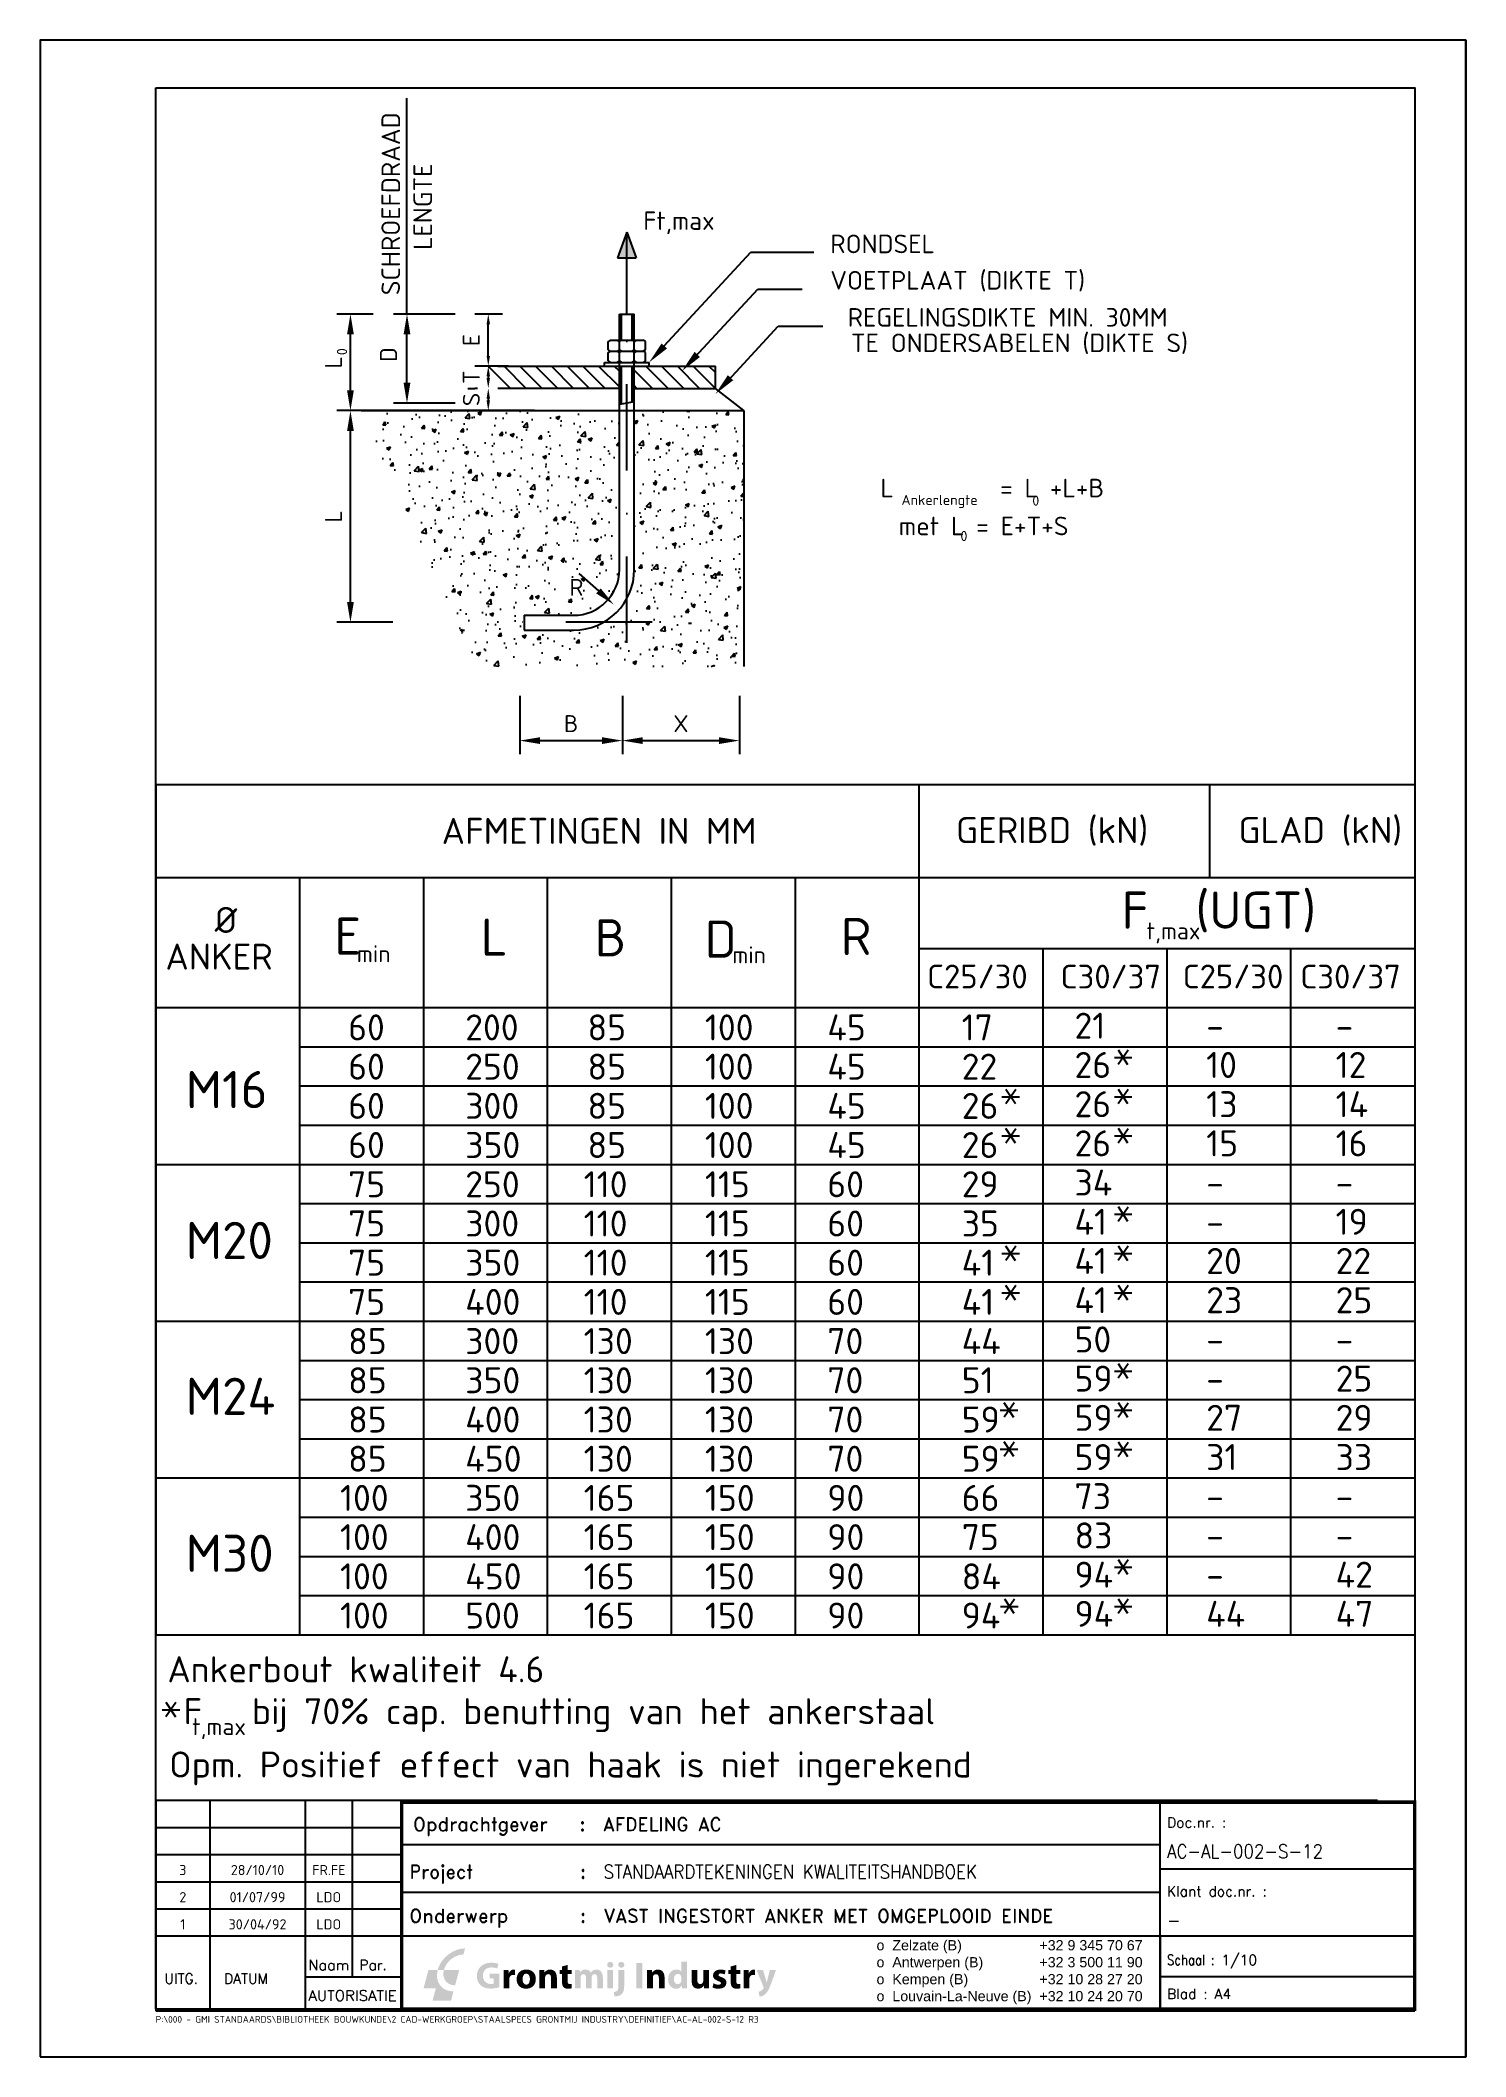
# Model space of a CAD drawing. Header units: millimetres. Extents: x 0 to 2100, y 0 to 2971.
import ezdxf
from ezdxf.enums import TextEntityAlignment as Align

# ---------------------------------------------------------------- set-up
doc = ezdxf.new("R2010")
doc.units = ezdxf.units.MM
doc.header["$LTSCALE"] = 10
doc.header["$PDMODE"] = 3
doc.linetypes.add('DASHDOT', pattern=[25.4, 12.7, -6.35, 0, -6.35])
doc.layers.get('0').update_dxf_attribs({"linetype": 'CONTINUOUS'})
doc.layers.get('DEFPOINTS').update_dxf_attribs({"linetype": 'CONTINUOUS'})
for name, color, linetype in [('25', 7, 'CONTINUOUS'), ('35', 2, 'CONTINUOUS'), ('50', 6, 'CONTINUOUS'), ('AC-0000-ALGEMEEN-co-25', 7, 'CONTINUOUS'), ('AC-0100-SYMBOOL-co-25', 7, 'CONTINUOUS'), ('ARC', 3, 'CONTINUOUS'), ('AS', 3, 'DASHDOT'), ('LAYER_1', 160, 'CONTINUOUS'), ('MAAT', 7, 'CONTINUOUS'), ('TITEL', 7, 'CONTINUOUS')]:
    doc.layers.add(name, color=color, linetype=linetype)
doc.layers.add('AC-0000-HULPLIJN-co-grijs', color=9, linetype='CONTINUOUS', plot=False)
doc.styles.add('ROMAND', font='romand')
doc.styles.get("Standard").update_dxf_attribs({"font": 'isocpeur.ttf'})
doc.dimstyles.get("Standard").update_dxf_attribs({"dimtxt": 0.18, "dimasz": 0.18, "dimexe": 0.18, "dimexo": 0.0625, "dimgap": 0.09, "dimtad": 0, "dimtih": 1, "dimtoh": 1, "dimdec": 4, "dimzin": 0, "dimdsep": 46, "dimtxsty": 'Standard', "dimcen": 0.09, "dimadec": 0, "dimazin": 0, "dimtfac": 1, "dimtdec": 4, "dimtofl": 0, "dimtmove": 0, "dimatfit": 3, "dimfxl": 1, "dimtolj": 1, "dimtzin": 0, "dimarcsym": 0})

msp = doc.modelspace()

# ---------------------------------------------------------------- texts
at = {"layer": '35'}
for s, height, p in [('AFMETINGEN IN MM', 38.304, (591.3, 1786.8)), ('GERIBD (kN)', 38.304, (1349.1, 1788)), ('GLAD (kN)', 38.3, (1765.2, 1788.1)), ('%%C', 38.3, (256.9, 1655.6)), ('ANKER', 38.3, (184.3, 1601.6)), ('60', 38.3, (453.5, 1497.3)), ('200', 38.3, (626, 1497.3)), ('85', 38.3, (806.2, 1497.3)), ('100', 38.3, (979.1, 1497.3)), ('45', 38.3, (1159.5, 1497.3)), ('17', 38.3, (1357.5, 1497.3)), ('21', 38.3, (1523.7, 1499.8)), ('-', 38.3, (1717.7, 1499.8)), ('-', 38.3, (1908.4, 1499.8)), ('60', 38.3, (453.5, 1439.5)), ('250', 38.3, (626, 1439.5)), ('85', 38.3, (806.2, 1439.5)), ('100', 38.3, (979.1, 1439.5)), ('45', 38.3, (1159.5, 1439.5)), ('22', 38.3, (1357.5, 1439.5)), ('26', 38.3, (1523.7, 1442)), ('10', 38.3, (1717.7, 1442)), ('12', 38.3, (1908.4, 1442)), ('60', 38.3, (453.5, 1381.7)), ('300', 38.3, (626, 1381.7)), ('85', 38.3, (806.2, 1381.7)), ('100', 38.3, (979.1, 1381.7)), ('45', 38.3, (1159.5, 1381.7)), ('26', 38.3, (1357.5, 1381.7)), ('26', 38.3, (1523.7, 1384.2)), ('13', 38.3, (1717.7, 1384.2)), ('14', 38.3, (1908.4, 1384.2)), ('60', 38.3, (453.5, 1324)), ('350', 38.3, (626, 1324)), ('85', 38.3, (806.2, 1324)), ('100', 38.3, (979.1, 1324)), ('45', 38.3, (1159.5, 1324)), ('26', 38.3, (1357.5, 1324)), ('26', 38.3, (1523.7, 1326.5)), ('15', 38.3, (1717.7, 1326.5)), ('16', 38.3, (1908.4, 1326.5)), ('75', 38.3, (453.5, 1266.2)), ('250', 38.3, (626, 1266.2)), ('110', 38.3, (800.5, 1266.2)), ('115', 38.3, (979.1, 1266.2)), ('60', 38.3, (1159.5, 1266.2)), ('29', 38.3, (1357.5, 1266.2)), ('34', 38.3, (1523.7, 1268.7)), ('-', 38.3, (1717.7, 1268.7)), ('-', 38.3, (1908.4, 1268.7)), ('41', 38.3, (1523.7, 1210.9)), ('19', 38.3, (1908.4, 1210.9)), ('75', 38.3, (453.5, 1208.4)), ('300', 38.3, (626, 1208.4)), ('110', 38.3, (800.5, 1208.4)), ('115', 38.3, (979.1, 1208.4)), ('60', 38.3, (1159.5, 1208.4)), ('35', 38.3, (1357.5, 1208.4)), ('-', 38.3, (1717.7, 1210.9)), ('75', 38.3, (453.5, 1150.7)), ('350', 38.3, (626, 1150.7)), ('110', 38.3, (800.5, 1150.7)), ('115', 38.3, (979.1, 1150.7)), ('60', 38.3, (1159.5, 1150.7)), ('41', 38.3, (1357.5, 1150.7)), ('41', 38.3, (1523.7, 1153.2)), ('20', 38.3, (1717.7, 1153.2)), ('22', 38.3, (1908.4, 1153.2)), ('75', 38.3, (453.5, 1092.9)), ('400', 38.3, (626, 1092.9)), ('110', 38.3, (800.5, 1092.9)), ('115', 38.3, (979.1, 1092.9)), ('60', 38.3, (1159.5, 1092.9)), ('41', 38.3, (1357.5, 1092.9)), ('41', 38.3, (1523.7, 1095.4)), ('23', 38.3, (1717.7, 1095.4)), ('25', 38.3, (1908.4, 1095.4)), ('85', 38.3, (453.5, 1035.1)), ('300', 38.3, (626, 1035.1)), ('130', 38.3, (800.5, 1035.1)), ('130', 38.3, (979.1, 1035.1)), ('70', 38.3, (1159.5, 1035.1)), ('44', 38.3, (1357.5, 1035.1)), ('50', 38.3, (1523.7, 1037.6)), ('-', 38.3, (1717.7, 1037.6)), ('-', 38.3, (1908.4, 1037.6)), ('85', 38.3, (453.5, 977.4)), ('350', 38.3, (626, 977.4)), ('130', 38.3, (800.5, 977.4)), ('130', 38.3, (979.1, 977.4)), ('70', 38.3, (1159.5, 977.4)), ('51', 38.3, (1357.5, 977.4)), ('59', 38.3, (1523.7, 979.9)), ('25', 38.3, (1908.4, 979.9)), ('-', 38.3, (1717.7, 979.9)), ('85', 38.3, (453.5, 919.6)), ('400', 38.3, (626, 919.6)), ('130', 38.3, (800.5, 919.6)), ('130', 38.3, (979.1, 919.6)), ('70', 38.3, (1159.5, 919.6)), ('59', 38.3, (1357.5, 919.6)), ('59', 38.3, (1523.7, 922.1)), ('27', 38.3, (1717.7, 922.1)), ('29', 38.3, (1908.4, 922.1)), ('85', 38.3, (453.5, 861.8)), ('450', 38.3, (626, 861.8)), ('130', 38.3, (800.5, 861.8)), ('130', 38.3, (979.1, 861.8)), ('70', 38.3, (1159.5, 861.8)), ('59', 38.3, (1357.5, 861.8)), ('59', 38.3, (1523.7, 864.3)), ('31', 38.3, (1717.7, 864.3)), ('33', 38.3, (1908.4, 864.3)), ('100', 38.3, (441.5, 804.1)), ('350', 38.3, (626, 804.1)), ('165', 38.3, (800.5, 804.1)), ('150', 38.3, (979.1, 804.1)), ('90', 38.3, (1159.5, 804.1)), ('66', 38.3, (1357.5, 804.1)), ('73', 38.3, (1523.7, 806.6)), ('-', 38.3, (1717.7, 806.6)), ('-', 38.3, (1908.4, 806.6)), ('100', 38.3, (441.5, 746.3)), ('400', 38.3, (626, 746.3)), ('165', 38.3, (800.5, 746.3)), ('150', 38.3, (979.1, 746.3)), ('90', 38.3, (1159.5, 746.3)), ('75', 38.3, (1357.5, 746.3)), ('83', 38.3, (1523.7, 748.8)), ('-', 38.3, (1717.7, 748.8)), ('-', 38.3, (1908.4, 748.8)), ('100', 38.3, (441.5, 688.5)), ('450', 38.3, (626, 688.5)), ('165', 38.3, (800.5, 688.5)), ('150', 38.3, (979.1, 688.5)), ('90', 38.3, (1159.5, 688.5)), ('84', 38.3, (1357.5, 688.5)), ('94', 38.3, (1523.7, 691)), ('42', 38.3, (1908.4, 691)), ('-', 38.3, (1717.7, 691)), ('100', 38.3, (441.5, 630.8)), ('500', 38.3, (626, 630.8)), ('165', 38.3, (800.5, 630.8)), ('150', 38.3, (979.1, 630.8)), ('90', 38.3, (1159.5, 630.8)), ('94', 38.3, (1357.5, 630.8)), ('94', 38.3, (1523.7, 633.3)), ('44', 38.3, (1717.7, 633.3)), ('47', 38.3, (1908.4, 633.3)), ('Ankerbout kwaliteit 4.6', 38.304, (187.2, 551.6)), (' F   bij 70%%% cap. benutting van het ankerstaal', 38.304, (186.7, 489.8)), ('Opm. Positief effect van haak is niet ingerekend', 38.304, (190, 411.3))]:
    msp.add_text(s, height=height, dxfattribs=at).set_placement(p)
at = {"layer": '35', "insert": (223.5, 498.8), "char_height": 25, "width": 71.384, "attachment_point": 1}
msp.add_mtext('t,max', dxfattribs=at)
at = {"layer": '50'}
for s, height, p in [('Ft,max', 27, (888.3, 2691.5)), ('F  (UGT)', 54.72, (1593.1, 1661.8)), ('E', 54.7, (433.3, 1623.5)), ('L', 54.7, (649, 1622.2)), ('B', 54.7, (816.8, 1621.2)), ('D', 54.7, (979, 1619.2)), ('R', 54.7, (1179.4, 1623.2)), ('C25/30', 35, (1306.4, 1574)), ('C30/37', 35, (1503.1, 1573.8)), ('C25/30', 35, (1683, 1574)), ('C30/37', 35, (1856.3, 1573.8)), ('M16', 54.72, (214.4, 1397.5)), ('M20', 54.72, (214.4, 1175.3)), ('M24', 54.72, (214.4, 945.6)), ('M30', 54.72, (214.4, 714.3))]:
    msp.add_text(s, height=height, dxfattribs=at).set_placement(p)
at = {"layer": '50', "char_height": 25, "width": 71.384, "attachment_point": 1}
for s, insert in [('t,max', (1629.8, 1671.2)), ('min', (466.4, 1637.4)), ('min', (1019.5, 1635.8))]:
    msp.add_mtext(s, dxfattribs=dict(at, insert=insert))
at = {"layer": 'MAAT', "color": 0, "linetype": 'ByBlock'}
for s, p in [('SCHROEFDRAAD', (516.3, 2729.9)), ('LENGTE', (563.4, 2725.6))]:
    msp.add_text(s, height=27.36, rotation=89.9886, dxfattribs=at).set_placement(p, align=Align.MIDDLE_CENTER)
for s, p in [('RONDSEL', (1240.9, 2670.8)), ('VOETPLAAT (DIKTE T)', (1351.6, 2617.2)), ('REGELINGSDIKTE MIN. 30MM', (1425.2, 2562.6)), ('TE ONDERSABELEN (DIKTE S)', (1442.6, 2525)), ('L         = L +L+B', (1402.6, 2311.1)), ('met L = E+T+S', (1389.8, 2255.2))]:
    msp.add_text(s, height=27.36, dxfattribs=at).set_placement(p, align=Align.MIDDLE_CENTER)
at = {"layer": 'MAAT', "insert": (436.9, 2506.9), "char_height": 15, "width": 20.211, "attachment_point": 1, "rotation": 90}
msp.add_mtext('0', dxfattribs=at)
at = {"layer": 'MAAT', "attachment_point": 1}
for s, insert, char_height, width in [('Ankerlengte', (1268.8, 2301.1), 15, 20.211), ('0', (1461.5, 2300.1), 15, 20.211), ('0', (1355.6, 2247.9), 15, 20.211), ('R', (779.5, 2177.3), 25, 31.231)]:
    msp.add_mtext(s, dxfattribs=dict(at, insert=insert, char_height=char_height, width=width))

# ---------------------------------------------------------------- blocks, each defined once
blk = doc.blocks.new('*D9')
at = {"layer": 'DEFPOINTS', "color": 0}
for p in [(660, 2567.5), (710.8, 2567.5), (710.8, 2490.9)]:
    blk.add_point(p, dxfattribs=at)
at = {"layer": 'MAAT', "color": 0, "lineweight": -2}
for p, q in [((680.8, 2567.5), (640, 2567.5)), ((660, 2505.9), (660, 2552.5)), ((680.8, 2490.9), (640, 2490.9))]:
    blk.add_line(p, q, dxfattribs=at)
at = {"layer": 'MAAT', "color": 0}
for points in [[(657.5, 2552.5), (662.5, 2552.5), (660, 2567.5)], [(657.5, 2505.9), (662.5, 2505.9), (660, 2490.9)]]:
    blk.add_solid(points, dxfattribs=at)
at = {"layer": 'MAAT', "color": 0, "insert": (635, 2529.2), "char_height": 25, "attachment_point": 5, "rotation": 90}
blk.add_mtext('\\A1;E', dxfattribs=at)
blk = doc.blocks.new('*D10')
at = {"layer": 'DEFPOINTS', "color": 0}
for p in [(540.2, 2567.5), (641.2, 2567.5), (641.2, 2436.2)]:
    blk.add_point(p, dxfattribs=at)
at = {"layer": 'MAAT', "color": 0, "lineweight": -2}
for p, q in [((611.2, 2567.5), (520.2, 2567.5)), ((540.2, 2466.2), (540.2, 2537.5)), ((611.2, 2436.2), (520.2, 2436.2))]:
    blk.add_line(p, q, dxfattribs=at)
at = {"layer": 'MAAT', "color": 0}
for points in [[(535.2, 2537.5), (545.2, 2537.5), (540.2, 2567.5)], [(535.2, 2466.2), (545.2, 2466.2), (540.2, 2436.2)]]:
    blk.add_solid(points, dxfattribs=at)
at = {"layer": 'MAAT', "color": 0, "insert": (512.9, 2507.7), "char_height": 25, "attachment_point": 5, "rotation": 90}
blk.add_mtext('\\A1;D', dxfattribs=at)
blk = doc.blocks.new('*D11')
at = {"layer": 'DEFPOINTS', "color": 0}
for p in [(706.4, 2034.9), (857.6, 2034.9), (857.6, 1939)]:
    blk.add_point(p, dxfattribs=at)
at = {"layer": 'MAAT', "color": 0, "lineweight": -2}
for p, q in [((706.4, 2004.9), (706.4, 1919)), ((857.6, 2004.9), (857.6, 1919)), ((736.4, 1939), (827.6, 1939))]:
    blk.add_line(p, q, dxfattribs=at)
at = {"layer": 'MAAT', "color": 0}
for points in [[(736.4, 1944), (736.4, 1934), (706.4, 1939)], [(827.6, 1944), (827.6, 1934), (857.6, 1939)]]:
    blk.add_solid(points, dxfattribs=at)
at = {"layer": 'MAAT', "color": 0, "insert": (782, 1964), "char_height": 25, "attachment_point": 5}
blk.add_mtext('\\A1;B', dxfattribs=at)
blk = doc.blocks.new('*D12')
at = {"layer": 'DEFPOINTS', "color": 0}
for p in [(857.6, 2034.9), (1030, 2034.9), (1030, 1939)]:
    blk.add_point(p, dxfattribs=at)
at = {"layer": 'MAAT', "color": 0, "lineweight": -2}
for p, q in [((857.6, 2004.9), (857.6, 1919)), ((1030, 2004.9), (1030, 1919)), ((887.6, 1939), (1000, 1939))]:
    blk.add_line(p, q, dxfattribs=at)
at = {"layer": 'MAAT', "color": 0}
for points in [[(887.6, 1944), (887.6, 1934), (857.6, 1939)], [(1000, 1944), (1000, 1934), (1030, 1939)]]:
    blk.add_solid(points, dxfattribs=at)
at = {"layer": 'MAAT', "color": 0, "insert": (943.8, 1964), "char_height": 25, "attachment_point": 5}
blk.add_mtext('\\A1;X', dxfattribs=at)
blk = doc.blocks.new('*D13')
at = {"layer": 'DEFPOINTS', "color": 0}
for p in [(456.9, 2425.2), (757.9, 2425.2), (549.6, 2113.3)]:
    blk.add_point(p, dxfattribs=at)
at = {"layer": 'MAAT', "color": 0, "lineweight": -2}
for p, q in [((727.9, 2425.2), (436.9, 2425.2)), ((456.9, 2143.3), (456.9, 2395.2)), ((519.6, 2113.3), (436.9, 2113.3))]:
    blk.add_line(p, q, dxfattribs=at)
at = {"layer": 'MAAT', "color": 0}
for points in [[(451.9, 2395.2), (461.9, 2395.2), (456.9, 2425.2)], [(451.9, 2143.3), (461.9, 2143.3), (456.9, 2113.3)]]:
    blk.add_solid(points, dxfattribs=at)
at = {"layer": 'MAAT', "color": 0, "insert": (431.9, 2269.2), "char_height": 25, "attachment_point": 5, "rotation": 90}
blk.add_mtext('\\A1;L', dxfattribs=at)
blk = doc.blocks.new('*D14')
at = {"layer": 'DEFPOINTS', "color": 0}
for p in [(456.9, 2567.5), (520.2, 2567.5), (757.9, 2425.2)]:
    blk.add_point(p, dxfattribs=at)
at = {"layer": 'MAAT', "color": 0, "lineweight": -2}
for p, q in [((490.2, 2567.5), (436.9, 2567.5)), ((456.9, 2455.2), (456.9, 2537.5)), ((727.9, 2425.2), (436.9, 2425.2))]:
    blk.add_line(p, q, dxfattribs=at)
at = {"layer": 'MAAT', "color": 0}
for points in [[(451.9, 2537.5), (461.9, 2537.5), (456.9, 2567.5)], [(451.9, 2455.2), (461.9, 2455.2), (456.9, 2425.2)]]:
    blk.add_solid(points, dxfattribs=at)
at = {"layer": 'MAAT', "color": 0, "insert": (431.9, 2496.3), "char_height": 25, "attachment_point": 5, "rotation": 90}
blk.add_mtext('\\A1;L', dxfattribs=at)
blk = doc.blocks.new('*D17')
at = {"layer": 'DEFPOINTS', "color": 0}
for p in [(794.3, 2184.5), (844.8, 2139.5)]:
    blk.add_point(p, dxfattribs=at)
at = {"layer": 'MAAT', "color": 0, "lineweight": -2}
blk.add_line((793.3, 2185.3), (822.3, 2159.5), dxfattribs=at)
at = {"layer": 'MAAT', "color": 0}
blk.add_solid([(825.7, 2163.2), (819, 2155.8), (844.8, 2139.5)], dxfattribs=at)
blk = doc.blocks.new('*D19')
at = {"layer": 'DEFPOINTS', "color": 0}
for p in [(660, 2490.9), (660, 2458), (674.3, 2458)]:
    blk.add_point(p, dxfattribs=at)
at = {"layer": 'MAAT', "color": 0, "lineweight": -2}
for p, q in [((660, 2475.9), (660, 2473)), ((690, 2490.9), (680, 2490.9)), ((644.3, 2458), (640, 2458))]:
    blk.add_line(p, q, dxfattribs=at)
at = {"layer": 'MAAT', "color": 0}
for points in [[(657.5, 2475.9), (662.5, 2475.9), (660, 2490.9)], [(657.5, 2473), (662.5, 2473), (660, 2458)]]:
    blk.add_solid(points, dxfattribs=at)
at = {"layer": 'MAAT', "color": 0, "insert": (635, 2474.4), "char_height": 25, "attachment_point": 5, "rotation": 90}
blk.add_mtext('\\A1;T', dxfattribs=at)
blk = doc.blocks.new('*D20')
at = {"layer": 'DEFPOINTS', "color": 0}
for p in [(660, 2458), (660, 2425.2), (660, 2425.2)]:
    blk.add_point(p, dxfattribs=at)
at = {"layer": 'MAAT', "color": 0, "lineweight": -2}
for p, q in [((630, 2458), (640, 2458)), ((660, 2443), (660, 2440.2)), ((630, 2425.2), (640, 2425.2))]:
    blk.add_line(p, q, dxfattribs=at)
at = {"layer": 'MAAT', "color": 0}
for points in [[(657.5, 2443), (662.5, 2443), (660, 2458)], [(657.5, 2440.2), (662.5, 2440.2), (660, 2425.2)]]:
    blk.add_solid(points, dxfattribs=at)
at = {"layer": 'MAAT', "color": 0, "insert": (635, 2441.6), "char_height": 25, "attachment_point": 5, "rotation": 90}
blk.add_mtext('\\A1;S', dxfattribs=at)
blk = doc.blocks.new('A4')
blk.add_line((210.00118, 297.07484), (210.00118, 0))
at = {"color": 7}
blk.add_lwpolyline([(0, 0), (210.00118, 0), (210.00118, 297.07484), (0, 297.07484)], close=True, dxfattribs=at)
at = {"color": 4}
blk.add_lwpolyline([(17, 290.07484), (202.50118, 290.07484), (202.50118, 7), (17, 7)], close=True, dxfattribs=at)
at = {"layer": 'AC-0000-HULPLIJN-co-grijs', "color": 1, "insert": (17, 6), "char_height": 1, "attachment_point": 1}
blk.add_mtext('P:\\\\000 - GMI STANDAARDS\\\\BIBLIOTHEEK BOUWKUNDE\\\\2 CAD-WERKGROEP\\\\STAALSPECS GRONTMIJ INDUSTRY\\\\DEFINITIEF\\\\AC-AL-002-S-12 R3 ', dxfattribs=at)
blk = doc.blocks.new('BLOK1')
at = {"layer": 'LAYER_1', "lineweight": 0}
h = blk.add_hatch(color=12, dxfattribs=at)
h.dxf.hatch_style = 2
edge = h.paths.add_edge_path()
edge.add_spline(control_points=[(6.7, 14.88), (8.24, 20.6), (14.12, 25.23), (19.84, 25.23), (19.84, 25.23), (19.06, 22.28), (19.06, 22.28), (14.97, 22.28), (10.77, 18.97), (9.67, 14.88), (9.67, 14.88), (6.72, 14.88), (6.72, 14.88), (6.72, 14.88), (6.7, 14.88), (6.7, 14.88)], knot_values=[0, 0, 0, 0, 1, 1, 1, 2, 2, 2, 3, 3, 3, 4, 4, 4, 5, 5, 5, 5], degree=3, periodic=0)
h = blk.add_hatch(color=156, dxfattribs=at)
h.dxf.hatch_style = 2
edge = h.paths.add_edge_path()
edge.add_spline(control_points=[(17.07, 14.9), (17.07, 14.9), (15.1, 7.49), (15.1, 7.49), (11.01, 7.49), (8.58, 10.81), (9.69, 14.88), (9.69, 14.88), (17.07, 14.9), (17.07, 14.9)], knot_values=[0, 0, 0, 0, 1, 1, 1, 2, 2, 2, 3, 3, 3, 3], degree=3, periodic=0)
edge = h.paths.add_edge_path()
edge.add_spline(control_points=[(6.72, 14.9), (5.18, 9.18), (8.57, 4.55), (14.28, 4.55), (14.28, 4.55), (13.11, 0.09), (13.11, 0.09), (13.11, 0.09), (4.22, 0.09), (4.22, 0.09), (4.22, 0.09), (5.81, 6.01), (5.81, 6.01), (5.81, 6.01), (-0.1, 6.01), (-0.1, 6.01), (-0.1, 6.01), (2.27, 14.9), (2.27, 14.9), (2.27, 14.9), (6.7, 14.9), (6.7, 14.9), (6.7, 14.9), (6.72, 14.9), (6.72, 14.9)], knot_values=[0, 0, 0, 0, 1, 1, 1, 2, 2, 2, 3, 3, 3, 4, 4, 4, 5, 5, 5, 6, 6, 6, 7, 7, 7, 8, 8, 8, 8], degree=3, periodic=0)
h = blk.add_hatch(color=156, dxfattribs=at)
h.dxf.hatch_style = 2
edge = h.paths.add_edge_path()
edge.add_spline(control_points=[(36.31, 6.59), (35.45, 6.3), (33.84, 5.9), (32.23, 5.9), (30.01, 5.9), (28.4, 6.46), (27.28, 7.55), (26.15, 8.6), (25.54, 10.19), (25.56, 11.98), (25.57, 16.04), (28.52, 18.35), (32.52, 18.35), (34.1, 18.35), (35.31, 18.04), (35.91, 17.75), (35.91, 17.75), (35.33, 15.55), (35.33, 15.55), (34.66, 15.84), (33.83, 16.07), (32.49, 16.07), (30.19, 16.07), (28.45, 14.77), (28.45, 12.13), (28.45, 9.61), (30.03, 8.13), (32.29, 8.13), (32.92, 8.13), (33.43, 8.2), (33.65, 8.31), (33.65, 8.31), (33.65, 10.86), (33.65, 10.86), (33.65, 10.86), (31.76, 10.86), (31.76, 10.86), (31.76, 10.86), (31.76, 13.01), (31.76, 13.01), (31.76, 13.01), (36.31, 13.01), (36.31, 13.01), (36.31, 13.01), (36.31, 6.59), (36.31, 6.59)], knot_values=[0, 0, 0, 0, 1, 1, 1, 2, 2, 2, 3, 3, 3, 4, 4, 4, 5, 5, 5, 6, 6, 6, 7, 7, 7, 8, 8, 8, 9, 9, 9, 10, 10, 10, 11, 11, 11, 12, 12, 12, 13, 13, 13, 14, 14, 14, 15, 15, 15, 15], degree=3, periodic=0)
h = blk.add_hatch(color=156, dxfattribs=at)
h.dxf.hatch_style = 2
edge = h.paths.add_edge_path()
edge.add_spline(control_points=[(38.42, 11.96), (38.42, 13.27), (38.39, 14.12), (38.35, 14.88), (38.35, 14.88), (40.72, 14.88), (40.72, 14.88), (40.72, 14.88), (40.81, 13.25), (40.81, 13.25), (40.81, 13.25), (40.88, 13.25), (40.88, 13.25), (41.34, 14.53), (42.42, 15.08), (43.27, 15.08), (43.52, 15.08), (43.65, 15.08), (43.85, 15.04), (43.85, 15.04), (43.85, 12.43), (43.85, 12.43), (43.65, 12.49), (43.42, 12.52), (43.11, 12.52), (42.1, 12.52), (41.41, 11.98), (41.23, 11.13), (41.19, 10.95), (41.17, 10.73), (41.17, 10.52), (41.17, 10.52), (41.17, 6.03), (41.17, 6.03), (41.17, 6.03), (38.42, 6.03), (38.42, 6.03), (38.42, 6.03), (38.42, 11.96), (38.42, 11.96)], knot_values=[0, 0, 0, 0, 1, 1, 1, 2, 2, 2, 3, 3, 3, 4, 4, 4, 5, 5, 5, 6, 6, 6, 7, 7, 7, 8, 8, 8, 9, 9, 9, 10, 10, 10, 11, 11, 11, 12, 12, 12, 13, 13, 13, 13], degree=3, periodic=0)
h = blk.add_hatch(color=156, dxfattribs=at)
edge = h.paths.add_edge_path(flags=16)
edge.add_spline(control_points=[(47.49, 10.46), (47.49, 8.94), (48.12, 7.8), (49.3, 7.8), (50.36, 7.8), (51.05, 8.87), (51.05, 10.46), (51.05, 11.78), (50.55, 13.12), (49.3, 13.12), (47.98, 13.12), (47.49, 11.76), (47.49, 10.46)], knot_values=[0, 0, 0, 0, 1, 1, 1, 2, 2, 2, 3, 3, 3, 4, 4, 4, 4], degree=3, periodic=0)
edge = h.paths.add_edge_path()
edge.add_spline(control_points=[(53.89, 10.55), (53.89, 7.31), (51.59, 5.83), (49.22, 5.83), (46.64, 5.83), (44.65, 7.53), (44.65, 10.39), (44.65, 13.25), (46.53, 15.08), (49.37, 15.08), (52.08, 15.08), (53.89, 13.21), (53.89, 10.55)], knot_values=[0, 0, 0, 0, 1, 1, 1, 2, 2, 2, 3, 3, 3, 4, 4, 4, 4], degree=3, periodic=0)
h = blk.add_hatch(color=156, dxfattribs=at)
h.dxf.hatch_style = 2
edge = h.paths.add_edge_path()
edge.add_spline(control_points=[(55.59, 12.05), (55.59, 13.16), (55.56, 14.1), (55.52, 14.88), (55.52, 14.88), (57.91, 14.88), (57.91, 14.88), (57.91, 14.88), (58.04, 13.67), (58.04, 13.67), (58.04, 13.67), (58.09, 13.67), (58.09, 13.67), (58.45, 14.23), (59.36, 15.08), (60.82, 15.08), (62.63, 15.08), (63.99, 13.88), (63.99, 11.28), (63.99, 11.28), (63.99, 6.03), (63.99, 6.03), (63.99, 6.03), (61.24, 6.03), (61.24, 6.03), (61.24, 6.03), (61.24, 10.93), (61.24, 10.93), (61.24, 12.07), (60.84, 12.85), (59.85, 12.85), (59.09, 12.85), (58.63, 12.33), (58.45, 11.82), (58.38, 11.64), (58.34, 11.39), (58.34, 11.13), (58.34, 11.13), (58.34, 6.03), (58.34, 6.03), (58.34, 6.03), (55.59, 6.03), (55.59, 6.03), (55.59, 6.03), (55.59, 12.05), (55.59, 12.05)], knot_values=[0, 0, 0, 0, 1, 1, 1, 2, 2, 2, 3, 3, 3, 4, 4, 4, 5, 5, 5, 6, 6, 6, 7, 7, 7, 8, 8, 8, 9, 9, 9, 10, 10, 10, 11, 11, 11, 12, 12, 12, 13, 13, 13, 14, 14, 14, 15, 15, 15, 15], degree=3, periodic=0)
h = blk.add_hatch(color=156, dxfattribs=at)
h.dxf.hatch_style = 2
edge = h.paths.add_edge_path()
edge.add_spline(control_points=[(69.17, 17.28), (69.17, 17.28), (69.17, 14.88), (69.17, 14.88), (69.17, 14.88), (71.14, 14.88), (71.14, 14.88), (71.14, 14.88), (71.14, 12.85), (71.14, 12.85), (71.14, 12.85), (69.17, 12.85), (69.17, 12.85), (69.17, 12.85), (69.17, 9.65), (69.17, 9.65), (69.17, 8.58), (69.42, 8.09), (70.25, 8.09), (70.63, 8.09), (70.79, 8.11), (71.07, 8.16), (71.07, 8.16), (71.08, 6.08), (71.08, 6.08), (70.72, 5.94), (70.07, 5.83), (69.29, 5.83), (68.41, 5.83), (67.66, 6.16), (67.23, 6.61), (66.72, 7.13), (66.47, 7.98), (66.47, 9.23), (66.47, 9.23), (66.47, 12.85), (66.47, 12.85), (66.47, 12.85), (65.29, 12.85), (65.29, 12.85), (65.29, 12.85), (65.29, 14.88), (65.29, 14.88), (65.29, 14.88), (66.47, 14.88), (66.47, 14.88), (66.47, 14.88), (66.47, 16.54), (66.47, 16.54), (66.47, 16.54), (69.17, 17.28), (69.17, 17.28)], knot_values=[0, 0, 0, 0, 1, 1, 1, 2, 2, 2, 3, 3, 3, 4, 4, 4, 5, 5, 5, 6, 6, 6, 7, 7, 7, 8, 8, 8, 9, 9, 9, 10, 10, 10, 11, 11, 11, 12, 12, 12, 13, 13, 13, 14, 14, 14, 15, 15, 15, 16, 16, 16, 17, 17, 17, 17], degree=3, periodic=0)
h = blk.add_hatch(color=156, dxfattribs=at)
h.dxf.hatch_style = 2
edge = h.paths.add_edge_path()
edge.add_spline(control_points=[(72.73, 12.05), (72.73, 13.16), (72.69, 14.1), (72.66, 14.88), (72.66, 14.88), (74.97, 14.88), (74.97, 14.88), (74.97, 14.88), (75.1, 13.68), (75.1, 13.68), (75.1, 13.68), (75.15, 13.68), (75.15, 13.68), (75.53, 14.24), (76.31, 15.08), (77.83, 15.08), (78.97, 15.08), (79.88, 14.5), (80.26, 13.57), (80.26, 13.57), (80.29, 13.57), (80.29, 13.57), (80.62, 14.05), (81.02, 14.39), (81.43, 14.64), (81.92, 14.93), (82.47, 15.08), (83.12, 15.08), (84.82, 15.08), (86.1, 13.88), (86.1, 11.24), (86.1, 11.24), (86.1, 6.03), (86.1, 6.03), (86.1, 6.03), (83.42, 6.03), (83.42, 6.03), (83.42, 6.03), (83.42, 10.84), (83.42, 10.84), (83.42, 12.13), (83.01, 12.87), (82.12, 12.87), (81.49, 12.87), (81.04, 12.43), (80.85, 11.91), (80.78, 11.71), (80.75, 11.42), (80.75, 11.2), (80.75, 11.2), (80.75, 6.03), (80.75, 6.03), (80.75, 6.03), (78.07, 6.03), (78.07, 6.03), (78.07, 6.03), (78.07, 10.99), (78.07, 10.99), (78.07, 12.11), (77.67, 12.87), (76.8, 12.87), (76.1, 12.87), (75.68, 12.33), (75.52, 11.87), (75.43, 11.66), (75.41, 11.4), (75.41, 11.19), (75.41, 11.19), (75.41, 6.03), (75.41, 6.03), (75.41, 6.03), (72.73, 6.03), (72.73, 6.03), (72.73, 6.03), (72.73, 12.05), (72.73, 12.05)], knot_values=[0, 0, 0, 0, 1, 1, 1, 2, 2, 2, 3, 3, 3, 4, 4, 4, 5, 5, 5, 6, 6, 6, 7, 7, 7, 8, 8, 8, 9, 9, 9, 10, 10, 10, 11, 11, 11, 12, 12, 12, 13, 13, 13, 14, 14, 14, 15, 15, 15, 16, 16, 16, 17, 17, 17, 18, 18, 18, 19, 19, 19, 20, 20, 20, 21, 21, 21, 22, 22, 22, 23, 23, 23, 24, 24, 24, 25, 25, 25, 25], degree=3, periodic=0)
h = blk.add_hatch(color=156, dxfattribs=at)
h.dxf.hatch_style = 2
edge = h.paths.add_edge_path()
edge.add_spline(control_points=[(88.29, 6.03), (88.29, 6.03), (88.29, 14.88), (88.29, 14.88), (88.29, 14.88), (91.04, 14.88), (91.04, 14.88), (91.04, 14.88), (91.04, 6.03), (91.04, 6.03), (91.04, 6.03), (88.29, 6.03), (88.29, 6.03)], knot_values=[0, 0, 0, 0, 1, 1, 1, 2, 2, 2, 3, 3, 3, 4, 4, 4, 4], degree=3, periodic=0)
edge = h.paths.add_edge_path()
edge.add_spline(control_points=[(91.13, 17.34), (91.13, 16.58), (90.55, 15.96), (89.65, 15.96), (88.78, 15.96), (88.2, 16.58), (88.22, 17.34), (88.2, 18.13), (88.78, 18.73), (89.67, 18.73), (90.55, 18.73), (91.11, 18.13), (91.13, 17.34)], knot_values=[0, 0, 0, 0, 1, 1, 1, 2, 2, 2, 3, 3, 3, 4, 4, 4, 4], degree=3, periodic=0)
h = blk.add_hatch(color=156, dxfattribs=at)
h.dxf.hatch_style = 2
edge = h.paths.add_edge_path()
edge.add_spline(control_points=[(96.43, 17.34), (96.43, 16.58), (95.87, 15.96), (94.95, 15.96), (94.08, 15.96), (93.52, 16.58), (93.52, 17.34), (93.52, 18.13), (94.08, 18.73), (94.99, 18.73), (95.87, 18.73), (96.42, 18.13), (96.43, 17.34)], knot_values=[0, 0, 0, 0, 1, 1, 1, 2, 2, 2, 3, 3, 3, 4, 4, 4, 4], degree=3, periodic=0)
edge = h.paths.add_edge_path()
edge.add_spline(control_points=[(91.42, 4.29), (92.15, 4.35), (92.71, 4.51), (93.05, 4.87), (93.45, 5.29), (93.59, 5.99), (93.59, 7.75), (93.59, 7.75), (93.59, 14.88), (93.59, 14.88), (93.59, 14.88), (96.36, 14.88), (96.36, 14.88), (96.36, 14.88), (96.36, 7.1), (96.36, 7.1), (96.36, 5.16), (95.93, 3.98), (95.11, 3.22), (94.3, 2.46), (93.01, 2.14), (91.69, 2.14), (91.69, 2.14), (91.42, 4.29), (91.42, 4.29)], knot_values=[0, 0, 0, 0, 1, 1, 1, 2, 2, 2, 3, 3, 3, 4, 4, 4, 5, 5, 5, 6, 6, 6, 7, 7, 7, 8, 8, 8, 8], degree=3, periodic=0)
h = blk.add_hatch(color=156, dxfattribs=at)
h.dxf.hatch_style = 2
edge = h.paths.add_edge_path()
edge.add_spline(control_points=[(105.03, 18.23), (105.03, 18.23), (105.03, 6.03), (105.03, 6.03), (105.03, 6.03), (102.26, 6.03), (102.26, 6.03), (102.26, 6.03), (102.26, 18.23), (102.26, 18.23), (102.26, 18.23), (105.03, 18.23), (105.03, 18.23)], knot_values=[0, 0, 0, 0, 1, 1, 1, 2, 2, 2, 3, 3, 3, 4, 4, 4, 4], degree=3, periodic=0)
h = blk.add_hatch(color=156, dxfattribs=at)
h.dxf.hatch_style = 2
edge = h.paths.add_edge_path()
edge.add_spline(control_points=[(107.38, 12.05), (107.38, 13.16), (107.34, 14.1), (107.31, 14.88), (107.31, 14.88), (109.7, 14.88), (109.7, 14.88), (109.7, 14.88), (109.82, 13.67), (109.82, 13.67), (109.82, 13.67), (109.88, 13.67), (109.88, 13.67), (110.24, 14.23), (111.14, 15.08), (112.61, 15.08), (114.42, 15.08), (115.78, 13.88), (115.78, 11.28), (115.78, 11.28), (115.78, 6.03), (115.78, 6.03), (115.78, 6.03), (113.03, 6.03), (113.03, 6.03), (113.03, 6.03), (113.03, 10.93), (113.03, 10.93), (113.03, 12.07), (112.63, 12.85), (111.63, 12.85), (110.87, 12.85), (110.42, 12.33), (110.24, 11.82), (110.17, 11.64), (110.13, 11.39), (110.13, 11.13), (110.13, 11.13), (110.13, 6.03), (110.13, 6.03), (110.13, 6.03), (107.38, 6.03), (107.38, 6.03), (107.38, 6.03), (107.38, 12.05), (107.38, 12.05)], knot_values=[0, 0, 0, 0, 1, 1, 1, 2, 2, 2, 3, 3, 3, 4, 4, 4, 5, 5, 5, 6, 6, 6, 7, 7, 7, 8, 8, 8, 9, 9, 9, 10, 10, 10, 11, 11, 11, 12, 12, 12, 13, 13, 13, 14, 14, 14, 15, 15, 15, 15], degree=3, periodic=0)
h = blk.add_hatch(color=156, dxfattribs=at)
edge = h.paths.add_edge_path(flags=16)
edge.add_spline(control_points=[(123.81, 11.13), (123.81, 11.28), (123.79, 11.48), (123.78, 11.62), (123.61, 12.36), (123.02, 12.98), (122.16, 12.98), (120.92, 12.98), (120.26, 11.86), (120.26, 10.46), (120.26, 8.96), (121.01, 8.02), (122.15, 8.02), (122.94, 8.02), (123.58, 8.56), (123.74, 9.34), (123.79, 9.54), (123.81, 9.74), (123.81, 9.97), (123.81, 9.97), (123.81, 11.13), (123.81, 11.13)], knot_values=[0, 0, 0, 0, 1, 1, 1, 2, 2, 2, 3, 3, 3, 4, 4, 4, 5, 5, 5, 6, 6, 6, 7, 7, 7, 7], degree=3, periodic=0)
edge = h.paths.add_edge_path()
edge.add_spline(control_points=[(126.56, 18.88), (126.56, 18.88), (126.56, 8.67), (126.56, 8.67), (126.56, 7.68), (126.6, 6.63), (126.63, 6.03), (126.63, 6.03), (124.19, 6.03), (124.19, 6.03), (124.19, 6.03), (124.06, 7.33), (124.06, 7.33), (124.06, 7.33), (124.03, 7.33), (124.03, 7.33), (123.47, 6.34), (122.4, 5.83), (121.26, 5.83), (119.16, 5.83), (117.48, 7.62), (117.48, 10.37), (117.46, 13.36), (119.32, 15.08), (121.44, 15.08), (122.53, 15.08), (123.38, 14.7), (123.78, 14.08), (123.78, 14.08), (123.81, 14.08), (123.81, 14.08), (123.81, 14.08), (123.81, 18.88), (123.81, 18.88), (123.81, 18.88), (126.56, 18.88), (126.56, 18.88)], knot_values=[0, 0, 0, 0, 1, 1, 1, 2, 2, 2, 3, 3, 3, 4, 4, 4, 5, 5, 5, 6, 6, 6, 7, 7, 7, 8, 8, 8, 9, 9, 9, 10, 10, 10, 11, 11, 11, 12, 12, 12, 12], degree=3, periodic=0)
h = blk.add_hatch(color=156, dxfattribs=at)
h.dxf.hatch_style = 2
edge = h.paths.add_edge_path()
edge.add_spline(control_points=[(137.11, 8.87), (137.11, 7.71), (137.15, 6.77), (137.18, 6.03), (137.18, 6.03), (134.79, 6.03), (134.79, 6.03), (134.79, 6.03), (134.67, 7.28), (134.67, 7.28), (134.67, 7.28), (134.61, 7.28), (134.61, 7.28), (134.27, 6.73), (133.44, 5.83), (131.85, 5.83), (130.05, 5.83), (128.73, 6.95), (128.73, 9.68), (128.73, 9.68), (128.73, 14.88), (128.73, 14.88), (128.73, 14.88), (131.5, 14.88), (131.5, 14.88), (131.5, 14.88), (131.5, 10.12), (131.5, 10.12), (131.5, 8.83), (131.92, 8.06), (132.88, 8.06), (133.64, 8.06), (134.07, 8.58), (134.25, 9.01), (134.32, 9.18), (134.34, 9.39), (134.34, 9.61), (134.34, 9.61), (134.34, 14.88), (134.34, 14.88), (134.34, 14.88), (137.11, 14.88), (137.11, 14.88), (137.11, 14.88), (137.11, 8.87), (137.11, 8.87)], knot_values=[0, 0, 0, 0, 1, 1, 1, 2, 2, 2, 3, 3, 3, 4, 4, 4, 5, 5, 5, 6, 6, 6, 7, 7, 7, 8, 8, 8, 9, 9, 9, 10, 10, 10, 11, 11, 11, 12, 12, 12, 13, 13, 13, 14, 14, 14, 15, 15, 15, 15], degree=3, periodic=0)
h = blk.add_hatch(color=156, dxfattribs=at)
h.dxf.hatch_style = 2
edge = h.paths.add_edge_path()
edge.add_spline(control_points=[(139.3, 8.44), (139.81, 8.13), (140.86, 7.77), (141.67, 7.77), (142.5, 7.77), (142.85, 8.06), (142.85, 8.51), (142.85, 8.96), (142.58, 9.18), (141.54, 9.52), (139.72, 10.14), (139.01, 11.13), (139.03, 12.16), (139.03, 13.83), (140.44, 15.08), (142.63, 15.08), (143.66, 15.08), (144.58, 14.84), (145.13, 14.57), (145.13, 14.57), (144.64, 12.67), (144.64, 12.67), (144.24, 12.89), (143.48, 13.18), (142.72, 13.18), (142.05, 13.18), (141.67, 12.91), (141.67, 12.45), (141.67, 12.04), (142.01, 11.82), (143.1, 11.44), (144.78, 10.86), (145.49, 10.01), (145.51, 8.71), (145.51, 7.06), (144.2, 5.83), (141.67, 5.83), (140.51, 5.83), (139.48, 6.1), (138.81, 6.46), (138.81, 6.46), (139.3, 8.44), (139.3, 8.44)], knot_values=[0, 0, 0, 0, 1, 1, 1, 2, 2, 2, 3, 3, 3, 4, 4, 4, 5, 5, 5, 6, 6, 6, 7, 7, 7, 8, 8, 8, 9, 9, 9, 10, 10, 10, 11, 11, 11, 12, 12, 12, 13, 13, 13, 14, 14, 14, 14], degree=3, periodic=0)
h = blk.add_hatch(color=156, dxfattribs=at)
h.dxf.hatch_style = 2
edge = h.paths.add_edge_path()
edge.add_spline(control_points=[(150.25, 17.28), (150.25, 17.28), (150.25, 14.88), (150.25, 14.88), (150.25, 14.88), (152.22, 14.88), (152.22, 14.88), (152.22, 14.88), (152.22, 12.85), (152.22, 12.85), (152.22, 12.85), (150.25, 12.85), (150.25, 12.85), (150.25, 12.85), (150.25, 9.65), (150.25, 9.65), (150.25, 8.58), (150.5, 8.09), (151.33, 8.09), (151.71, 8.09), (151.88, 8.11), (152.15, 8.16), (152.15, 8.16), (152.17, 6.08), (152.17, 6.08), (151.8, 5.94), (151.15, 5.83), (150.37, 5.83), (149.49, 5.83), (148.75, 6.16), (148.31, 6.61), (147.8, 7.13), (147.55, 7.98), (147.55, 9.23), (147.55, 9.23), (147.55, 12.85), (147.55, 12.85), (147.55, 12.85), (146.38, 12.85), (146.38, 12.85), (146.38, 12.85), (146.38, 14.88), (146.38, 14.88), (146.38, 14.88), (147.55, 14.88), (147.55, 14.88), (147.55, 14.88), (147.55, 16.54), (147.55, 16.54), (147.55, 16.54), (150.25, 17.28), (150.25, 17.28)], knot_values=[0, 0, 0, 0, 1, 1, 1, 2, 2, 2, 3, 3, 3, 4, 4, 4, 5, 5, 5, 6, 6, 6, 7, 7, 7, 8, 8, 8, 9, 9, 9, 10, 10, 10, 11, 11, 11, 12, 12, 12, 13, 13, 13, 14, 14, 14, 15, 15, 15, 16, 16, 16, 17, 17, 17, 17], degree=3, periodic=0)
h = blk.add_hatch(color=156, dxfattribs=at)
h.dxf.hatch_style = 2
edge = h.paths.add_edge_path()
edge.add_spline(control_points=[(153.81, 11.96), (153.81, 13.27), (153.78, 14.12), (153.74, 14.88), (153.74, 14.88), (156.11, 14.88), (156.11, 14.88), (156.11, 14.88), (156.2, 13.25), (156.2, 13.25), (156.2, 13.25), (156.27, 13.25), (156.27, 13.25), (156.73, 14.53), (157.81, 15.08), (158.66, 15.08), (158.92, 15.08), (159.04, 15.08), (159.24, 15.04), (159.24, 15.04), (159.24, 12.43), (159.24, 12.43), (159.04, 12.49), (158.81, 12.52), (158.5, 12.52), (157.49, 12.52), (156.8, 11.98), (156.62, 11.13), (156.58, 10.95), (156.56, 10.73), (156.56, 10.52), (156.56, 10.52), (156.56, 6.03), (156.56, 6.03), (156.56, 6.03), (153.81, 6.03), (153.81, 6.03), (153.81, 6.03), (153.81, 11.96), (153.81, 11.96)], knot_values=[0, 0, 0, 0, 1, 1, 1, 2, 2, 2, 3, 3, 3, 4, 4, 4, 5, 5, 5, 6, 6, 6, 7, 7, 7, 8, 8, 8, 9, 9, 9, 10, 10, 10, 11, 11, 11, 12, 12, 12, 13, 13, 13, 13], degree=3, periodic=0)
h = blk.add_hatch(color=156, dxfattribs=at)
h.dxf.hatch_style = 2
edge = h.paths.add_edge_path()
edge.add_spline(control_points=[(163.08, 14.88), (163.08, 14.88), (164.4, 10.53), (164.4, 10.53), (164.54, 10.01), (164.72, 9.36), (164.83, 8.89), (164.83, 8.89), (164.89, 8.89), (164.89, 8.89), (165.01, 9.36), (165.16, 10.03), (165.28, 10.53), (165.28, 10.53), (166.37, 14.88), (166.37, 14.88), (166.37, 14.88), (169.32, 14.88), (169.32, 14.88), (169.32, 14.88), (167.26, 9.05), (167.26, 9.05), (165.99, 5.54), (165.14, 4.13), (164.14, 3.24), (163.19, 2.41), (162.17, 2.12), (161.48, 2.03), (161.48, 2.03), (160.91, 4.36), (160.91, 4.36), (161.25, 4.42), (161.68, 4.58), (162.1, 4.83), (162.52, 5.05), (162.97, 5.49), (163.24, 5.94), (163.33, 6.07), (163.38, 6.21), (163.38, 6.34), (163.38, 6.43), (163.37, 6.57), (163.26, 6.79), (163.26, 6.79), (160.02, 14.88), (160.02, 14.88), (160.02, 14.88), (163.08, 14.88), (163.08, 14.88)], knot_values=[0, 0, 0, 0, 1, 1, 1, 2, 2, 2, 3, 3, 3, 4, 4, 4, 5, 5, 5, 6, 6, 6, 7, 7, 7, 8, 8, 8, 9, 9, 9, 10, 10, 10, 11, 11, 11, 12, 12, 12, 13, 13, 13, 14, 14, 14, 15, 15, 15, 16, 16, 16, 16], degree=3, periodic=0)
blk = doc.blocks.new('Logo Grontmij Industry')
blk.add_blockref('BLOK1', (0, 0))
blk = doc.blocks.new('TH-GI-A4-N')
at = {"layer": 'TITEL'}
for p, q in [((-185.5, 30.75), (-185.5, -0.25)), ((-5.5, 30.75), (-185.5, 30.75)), ((-177.5, -0.25), (-177.5, 30.75)), ((-163.5, 30.75), (-163.5, -0.25)), ((-156.5, 4.75), (-156.5, 30.75)), ((-37.5, 0), (-37.5, 30.75)), ((-185.5, 26.75), (-149.5, 26.75)), ((-149.5, 24.25), (-37.5, 24.25)), ((-149.5, 22.75), (-185.5, 22.75)), ((-185.5, 18.75), (-149.5, 18.75)), ((0, 20.62), (-37.5, 20.62)), ((-149.5, 17.25), (-37.5, 17.25)), ((-149.5, 14.75), (-185.5, 14.75)), ((-149.5, 10.75), (-185.5, 10.75)), ((0, 10.75), (-149.5, 10.75)), ((-37.5, 10.75), (-37.5, 0)), ((-163.5, 4.75), (-149.5, 4.75)), ((0, 4.75), (-37.5, 4.75)), ((-185.5, -0.25), (0, -0.25))]:
    blk.add_line(p, q, dxfattribs=at)
at = {"layer": 'TITEL', "const_width": 0.5}
blk.add_lwpolyline([(-149.25, 30.5), (-149.25, 0), (0, 0), (0, 30.5)], close=True, dxfattribs=at)
at = {"layer": 'TITEL', "xscale": 0.3064885620340441, "yscale": 0.306488562034029, "zscale": 0.3064885620340291}
blk.add_blockref('Logo Grontmij Industry', (-146.01, 1.22), dxfattribs=at)
at = {"insert": (-79.3, 10.17), "char_height": 1.5, "width": 41.7939, "attachment_point": 1}
blk.add_mtext('{\\fArial|b0|i0|c0|p34;o  Zelzate (B)^I^I+32 9 345 70 67\\Po  Antwerpen (B)^I^I+32 3 500 11 90\\Po  Kempen (B)^I^I+32 10 28 27 20\\Po  Louvain-La-Neuve (B)^I+32 10 24 20 70}', dxfattribs=at)
for tag, p in [('UITGAVE', (-181.5, 27.75)), ('DATUM', (-170.5, 27.75)), ('DOOR', (-160, 27.75)), ('UITGAVE', (-181.5, 23.75)), ('DATUM', (-170.5, 23.75)), ('DOOR', (-160, 23.75)), ('UITGAVE', (-181.5, 19.75)), ('DATUM', (-170.5, 19.75)), ('DOOR', (-160, 19.75)), ('UITGAVE', (-181.5, 15.75)), ('DATUM', (-170.5, 15.75)), ('DOOR', (-160, 15.75)), ('UITGAVE', (-181.5, 11.75)), ('DATUM', (-170.5, 11.75)), ('DOOR', (-160, 11.75))]:
    blk.add_attdef(tag, text='', height=1.5).set_placement(p, align=Align.CENTER)
at = {"color": 2, "style": 'ROMAND'}
for tag, p in [('OPDRACHTGEVER', (-119.59, 26.25)), ('ONDERW1', (-119.5, 12.75))]:
    blk.add_attdef(tag, p, '', height=2, dxfattribs=at)
at = {"color": 2, "style": 'ROMAND', "width": 0.9}
for tag, p in [('DOCNR.', (-36.5, 22.25)), ('PROJECT', (-119.5, 19.25)), ('DOCNRKLANT.', (-36.5, 12.12))]:
    blk.add_attdef(tag, p, '', height=2, dxfattribs=at)
at = {"style": 'ROMAND'}
for tag, p in [('SCHAAL', (-28.5, 6.5)), ('BLAD', (-29.5, 1.5))]:
    blk.add_attdef(tag, p, '', height=1.5, dxfattribs=at)
at = {"layer": 'TITEL', "style": 'ROMAND'}
for s, height, p in [('Opdrachtgever', 2, (-147.59, 26.25)), (':', 2, (-123.09, 26.25)), ('Doc.nr. :', 1.5, (-36.5, 26.75)), (' Project', 2, (-149.5, 19.25)), (':', 2, (-123, 19.25)), ('Klant doc.nr. :', 1.5, (-36.5, 16.62)), (' Onderwerp', 2, (-149.5, 12.75)), (':', 2, (-123, 12.75)), ('Par.', 1.5, (-155.5, 5.75)), ('UITG.', 1.5, (-184.21, 3.75)), ('  DATUM', 1.5, (-177.5, 3.75))]:
    blk.add_text(s, height=height, dxfattribs=at).set_placement(p)
for s, width, p, p2 in [('Naam', 0.94382, (-163, 5.75), (-157, 5.75)), ('Schaal :', 0.725926, (-36.5, 6.5), (-29.5, 6.5)), ('Blad :', 0.865979, (-36.5, 1.5), (-30.5, 1.5)), ('AUTORISATIE', 0.947917, (-163, 1.25), (-150, 1.25))]:
    blk.add_text(s, height=1.5, dxfattribs=dict(at, width=width)).set_placement(p, p2, align=Align.FIT)

# ---------------------------------------------------------------- dimensions: what is measured, and where the dimension line sits
at = {"layer": 'MAAT'}
for base, p1, p2, text, override, picture, middle in [((456.9, 2567.5), (757.9, 2425.2), (520.2, 2567.5), 'L', {"dimtxt": 25, "dimasz": 30, "dimexe": 20, "dimexo": 30, "dimtih": 0, "dimtoh": 0, "dimdec": 0, "dimzin": 1, "dimcen": -3, "dimdle": 1.25, "dimtdec": 0, "dimtmove": 2, "dimtvp": 1, "dimtzin": 1}, '*D14', (431.9, 2496.3)), ((660, 2567.5), (710.8, 2490.9), (710.8, 2567.5), 'E', {"dimtxt": 25, "dimasz": 15, "dimexe": 20, "dimexo": 30, "dimtih": 0, "dimtoh": 0, "dimdec": 0, "dimzin": 1, "dimcen": -3, "dimdle": 1.25, "dimtdec": 0, "dimtmove": 2, "dimtvp": 1, "dimtzin": 1}, '*D9', (635, 2529.2)), ((660, 2458), (660, 2490.9), (674.3, 2458), 'T', {"dimtxt": 25, "dimasz": 15, "dimexe": 20, "dimexo": 30, "dimtih": 0, "dimtoh": 0, "dimdec": 0, "dimzin": 1, "dimcen": -3, "dimdle": 1.25, "dimtdec": 0, "dimtmove": 2, "dimtvp": 1, "dimtzin": 1}, '*D19', (635, 2474.4)), ((660, 2425.2), (660, 2458), (660, 2425.2), 'S', {"dimtxt": 25, "dimasz": 15, "dimexe": 20, "dimexo": 30, "dimtih": 0, "dimtoh": 0, "dimdec": 0, "dimzin": 1, "dimcen": -3, "dimdle": 1.25, "dimtdec": 0, "dimtmove": 2, "dimtvp": 1, "dimtzin": 1}, '*D20', (635, 2441.6)), ((456.9, 2425.2), (549.6, 2113.3), (757.9, 2425.2), 'L', {"dimtxt": 25, "dimasz": 30, "dimexe": 20, "dimexo": 30, "dimtih": 0, "dimtoh": 0, "dimdec": 0, "dimzin": 1, "dimcen": -3, "dimdle": 1.25, "dimtdec": 0, "dimtmove": 2, "dimtvp": 1, "dimtzin": 1}, '*D13', (431.9, 2269.2))]:
    dim = msp.add_linear_dim(base=base, p1=p1, p2=p2, angle=90, text=text, dimstyle='Standard', override=override, dxfattribs=at)
    dim.commit()
    dim.dimension.update_dxf_attribs({"geometry": picture, "text_midpoint": middle})
dim = msp.add_linear_dim(base=(540.2, 2567.5), p1=(641.2, 2436.2), p2=(641.2, 2567.5), angle=90, text='D', dimstyle='Standard', override={"dimtxt": 25, "dimasz": 30, "dimexe": 20, "dimexo": 30, "dimtih": 0, "dimtoh": 0, "dimdec": 0, "dimzin": 1, "dimcen": -3, "dimdle": 1.25, "dimtdec": 0, "dimtmove": 2, "dimtvp": 1, "dimtzin": 1}, dxfattribs=at)
dim.commit()
dim.dimension.update_dxf_attribs({"geometry": '*D10', "text_midpoint": (512.9, 2507.7), "dimtype": 160})
dim = msp.add_radius_dim(center=(794.3, 2184.5), mpoint=(844.8, 2139.5), text=' ', dimstyle='Standard', override={"dimtxt": 25, "dimasz": 30, "dimexe": 20, "dimexo": 30, "dimtih": 0, "dimtoh": 0, "dimdec": 0, "dimzin": 1, "dimcen": -3, "dimdle": 1.25, "dimtdec": 0, "dimtmove": 2, "dimtvp": 1, "dimtzin": 1}, dxfattribs=at)
dim.commit()
dim.dimension.update_dxf_attribs({"geometry": '*D17', "text_midpoint": (762.5, 2213), "dimtype": 164})
for base, p1, p2, text, picture, middle in [((857.6, 1939), (706.4, 2034.9), (857.6, 2034.9), 'B', '*D11', (782, 1964)), ((1030, 1939), (857.6, 2034.9), (1030, 2034.9), 'X', '*D12', (943.8, 1964))]:
    dim = msp.add_linear_dim(base=base, p1=p1, p2=p2, text=text, dimstyle='Standard', override={"dimtxt": 25, "dimasz": 30, "dimexe": 20, "dimexo": 30, "dimtih": 0, "dimtoh": 0, "dimdec": 0, "dimzin": 1, "dimcen": -3, "dimdle": 1.25, "dimtdec": 0, "dimtmove": 2, "dimtvp": 1, "dimtzin": 1}, dxfattribs=at)
    dim.commit()
    dim.dimension.update_dxf_attribs({"geometry": picture, "text_midpoint": middle})

# ---------------------------------------------------------------- hatches: boundary and pattern name
at = {"layer": '50'}
h = msp.add_hatch(color=256, dxfattribs=at)
h.paths.add_polyline_path([(864.2, 2688), (864.2, 2650.2), (878.1, 2650.2)])
h.paths.add_polyline_path([(864.2, 2688), (850.3, 2650.2), (864.2, 2650.2)])
at = {"layer": 'ARC'}
h = msp.add_hatch(dxfattribs=at)
h.set_pattern_fill('AR-CONC', color=256, scale=8, style=0)
h.set_pattern_definition([(50, (-27.065, 82.585), (57.3808, -5.0202), [6, -66]), (355, (-27.065, 82.585), (-11.1001, 60.1754), [4.8, -52.8]), (100.4514, (-22.283, 82.167), (46.2808, 55.1552), [5.0992, -56.0914]), (46.1842, (-27.065, 98.585), (85.3793, -13.2415), [9, -99]), (96.6356, (-19.95, 97.48), (74.773, 77.9294), [7.6488, -84.137]), (351.1842, (-27.065, 98.585), (74.773, 77.9295), [7.2, -79.2]), (21, (-19.065, 94.585), (47.7526, -32.2095), [6, -66]), (326, (-19.065, 94.585), (19.4652, 58.012), [4.8, -52.8]), (71.4514, (-15.085, 91.9), (67.2178, 25.8024), [5.0992, -56.0914]), (37.5, (-27.065, 82.585), (0.97279, 26.63151), [0, -52.16, 0, -53.6, 0, -53]), (7.5, (-27.065, 82.585), (21.04556, 31.55294), [0, -30.56, 0, -50.96, 0, -20.2]), (327.5, (-44.905, 82.585), (42.7058, -1.80439), [0, -20, 0, -62.4, 0, -82.8]), (317.5, (-52.905, 82.585), (46.6549, 8.0084), [0, -26, 0, -41.44, 0, -58.8])])
h.paths.add_polyline_path([(853.2, 2425.2), (472.5, 2425.2), (643.1, 2048), (1036.6, 2048), (1036.6, 2425.2), (875.1, 2425.2), (875.1, 2191.2, -0.125559), (864.2, 2148.4), (864.2, 2113.3), (829.6, 2113.3, -0.129298), (785.5, 2101.7), (713, 2101.8), (713, 2123.6), (785.6, 2123.6, 0.414214), (853.2, 2191.2)])
h.paths.add_polyline_path([(773.3, 2183.6), (799.7, 2183.6), (799.7, 2146.1), (773.3, 2146.1)], flags=24)

# ---------------------------------------------------------------- linework, layer by layer
at = {"layer": '25'}
for p, q in [((856.5, 2529.2), (856.5, 2567.5)), ((871.8, 2529.2), (871.8, 2567.5)), ((836.8, 2527), (840.1, 2529.2)), ((836.8, 2514.9), (836.8, 2527)), ((840.1, 2529.2), (888.3, 2529.2)), ((850, 2529.2), (853.2, 2527)), ((853.2, 2527), (856.5, 2529.2)), ((853.2, 2490.9), (853.2, 2529.2)), ((871.8, 2529.2), (875.1, 2527)), ((875.1, 2527), (878.4, 2529.2)), ((875.1, 2490.9), (875.1, 2529.2)), ((891.5, 2527), (888.3, 2529.2)), ((891.5, 2514.9), (891.5, 2527)), ((831.3, 2496.3), (897, 2496.3)), ((831.3, 2490.9), (831.3, 2496.3)), ((836.8, 2514.9), (840.1, 2512.8)), ((836.8, 2510.6), (840.1, 2512.8)), ((836.8, 2498.5), (836.8, 2510.6)), ((836.8, 2498.5), (840.1, 2496.3)), ((840.1, 2512.8), (888.3, 2512.8)), ((850, 2512.8), (853.2, 2514.9)), ((850, 2512.8), (853.2, 2510.6)), ((850, 2496.3), (853.2, 2498.5)), ((853.2, 2514.9), (856.5, 2512.8)), ((853.2, 2510.6), (856.5, 2512.8)), ((853.2, 2498.5), (856.5, 2496.3)), ((871.8, 2512.8), (875.1, 2514.9)), ((871.8, 2512.8), (875.1, 2510.6)), ((871.8, 2496.3), (875.1, 2498.5)), ((875.1, 2514.9), (878.4, 2512.8)), ((875.1, 2510.6), (878.4, 2512.8)), ((875.1, 2498.5), (878.4, 2496.3)), ((891.5, 2514.9), (888.3, 2512.8)), ((891.5, 2510.6), (888.3, 2512.8)), ((891.5, 2498.5), (888.3, 2496.3)), ((891.5, 2498.5), (891.5, 2510.6)), ((897, 2490.9), (897, 2496.3)), ((856.5, 2434.7), (856.5, 2490.9)), ((871.8, 2437.6), (871.8, 2490.9)), ((875.1, 2438.3), (853.2, 2434)), ((1036.6, 2425.2), (994.6, 2458)), ((472.5, 2425.2), (1036.6, 2425.2)), ((1036.6, 2425.2), (1036.6, 2048)), ((170, 1874.2), (170, 621.5)), ((170, 1874.2), (2025, 1874.2)), ((1294.5, 1874.2), (1294.5, 621.5)), ((1722.5, 1874.2), (1722.5, 1737.4)), ((2025, 1874.2), (2025, 621.5)), ((170, 1737.4), (2025, 1737.4)), ((381.9, 1737.4), (381.9, 621.5)), ((564.4, 1737.4), (564.4, 621.5)), ((746.9, 1737.4), (746.9, 621.5)), ((929.4, 1737.4), (929.4, 621.5)), ((1112, 1737.4), (1112, 621.5)), ((1294.5, 1632.9), (2025, 1632.9)), ((1477, 1632.9), (1477, 621.5)), ((1659.5, 1632.9), (1659.5, 621.5)), ((1842, 1632.9), (1842, 621.5)), ((170, 1545.8), (2025, 1545.8)), ((381.9, 1488), (2025, 1488)), ((381.9, 1430.3), (2025, 1430.3)), ((381.9, 1372.5), (2025, 1372.5)), ((170, 1314.7), (2025, 1314.7)), ((381.9, 1257), (2025, 1257)), ((381.9, 1199.2), (2025, 1199.2)), ((381.9, 1141.4), (2025, 1141.4)), ((170, 1083.7), (2025, 1083.7)), ((381.9, 1025.9), (2025, 1025.9)), ((381.9, 968.1), (2025, 968.1)), ((381.9, 910.4), (2025, 910.4)), ((170, 852.6), (2025, 852.6)), ((381.9, 794.8), (2025, 794.8)), ((381.9, 737.1), (2025, 737.1)), ((381.9, 679.3), (2025, 679.3)), ((170, 621.5), (2025, 621.5))]:
    msp.add_line(p, q, dxfattribs=at)
at = {"layer": '35'}
for p, q in [((853.2, 2567.5), (875.1, 2567.5)), ((853.2, 2529.2), (853.2, 2567.5)), ((875.1, 2529.2), (875.1, 2567.5)), ((674.3, 2490.9), (994.6, 2490.9)), ((853.2, 2191.2), (853.2, 2490.9)), ((875.1, 2191.2), (875.1, 2490.9)), ((994.6, 2458), (994.6, 2490.9)), ((853.2, 2458), (674.3, 2458)), ((875.1, 2458), (994.6, 2458)), ((713, 2123.6), (785.6, 2123.6)), ((713, 2123.6), (713, 2101.8)), ((713, 2101.8), (785.6, 2101.7)), ((1582.5, 1472.2), (1608.3, 1472.2)), ((1602.8, 1482.8), (1588, 1461.7)), ((1602.5, 1461.4), (1588.3, 1483)), ((1416.8, 1414.4), (1442.6, 1414.4)), ((1437.2, 1425), (1422.3, 1403.9)), ((1436.8, 1403.7), (1422.6, 1425.2)), ((1582.5, 1414.4), (1608.3, 1414.4)), ((1602.8, 1425), (1588, 1403.9)), ((1602.5, 1403.7), (1588.3, 1425.2)), ((1437.2, 1367.2), (1422.3, 1346.1)), ((1436.8, 1345.9), (1422.6, 1367.5)), ((1602.8, 1367.2), (1588, 1346.1)), ((1602.5, 1345.9), (1588.3, 1367.5)), ((1416.8, 1356.7), (1442.6, 1356.7)), ((1582.5, 1356.7), (1608.3, 1356.7)), ((1602.8, 1251.7), (1588, 1230.6)), ((1602.5, 1230.4), (1588.3, 1251.9)), ((1582.5, 1241.1), (1608.3, 1241.1)), ((1437.2, 1193.9), (1422.3, 1172.8)), ((1436.8, 1172.6), (1422.6, 1194.2)), ((1602.8, 1193.9), (1588, 1172.8)), ((1602.5, 1172.6), (1588.3, 1194.2)), ((1416.8, 1183.4), (1442.6, 1183.4)), ((1582.5, 1183.4), (1608.3, 1183.4)), ((1437.2, 1136.2), (1422.3, 1115.1)), ((1436.8, 1114.8), (1422.6, 1136.4)), ((1602.8, 1136.2), (1588, 1115.1)), ((1602.5, 1114.8), (1588.3, 1136.4)), ((1416.8, 1125.6), (1442.6, 1125.6)), ((1582.5, 1125.6), (1608.3, 1125.6)), ((1582.5, 1010.1), (1608.3, 1010.1)), ((1602.8, 1020.6), (1588, 999.5)), ((1602.5, 999.3), (1588.3, 1020.9)), ((1414.4, 952.7), (1440.2, 952.7)), ((1434.7, 963.2), (1419.9, 942.2)), ((1434.4, 941.9), (1420.2, 963.5)), ((1582.5, 952.3), (1608.3, 952.3)), ((1602.8, 962.9), (1588, 941.8)), ((1602.5, 941.5), (1588.3, 963.1)), ((1414.4, 894.9), (1440.2, 894.9)), ((1434.7, 905.5), (1419.9, 884.4)), ((1434.4, 884.2), (1420.2, 905.7)), ((1582.5, 894.5), (1608.3, 894.5)), ((1602.8, 905.1), (1588, 884)), ((1602.5, 883.8), (1588.3, 905.3)), ((1582.5, 721.2), (1608.3, 721.2)), ((1602.8, 731.8), (1588, 710.7)), ((1602.5, 710.5), (1588.3, 732)), ((1414.9, 663.5), (1440.7, 663.5)), ((1435.3, 674), (1420.4, 652.9)), ((1434.9, 652.7), (1420.8, 674.3)), ((1582.5, 663.5), (1608.3, 663.5)), ((1602.8, 674), (1588, 652.9)), ((1602.5, 652.7), (1588.3, 674.3)), ((179.5, 511.1), (205.3, 511.1)), ((199.8, 521.6), (185, 500.5)), ((199.5, 500.3), (185.3, 521.8))]:
    msp.add_line(p, q, dxfattribs=at)
for radius in [67.6, 89.5]:
    msp.add_arc((785.6, 2191.2), radius, 270, 0, dxfattribs=at)
at = {"layer": '50'}
for p, q in [((864.2, 2688), (850.3, 2650.2)), ((864.2, 2567.5), (864.2, 2688)), ((864.2, 2688), (878.1, 2650.2)), ((850.3, 2650.2), (878.1, 2650.2))]:
    msp.add_line(p, q, dxfattribs=at)
at = {"layer": 'ARC'}
for p, q in [((692.8, 2458), (660, 2490.9)), ((716, 2458), (683.2, 2490.9)), ((739.3, 2458), (706.4, 2490.9)), ((762.5, 2458), (729.6, 2490.9)), ((785.7, 2458), (752.9, 2490.9)), ((808.9, 2458), (776.1, 2490.9)), ((832.1, 2458), (799.3, 2490.9)), ((853.2, 2460.1), (822.5, 2490.9)), ((853.2, 2483.3), (845.7, 2490.9)), ((901.8, 2458), (875.1, 2484.7)), ((925, 2458), (892.1, 2490.9)), ((948.2, 2458), (915.4, 2490.9)), ((971.4, 2458), (938.6, 2490.9)), ((994.6, 2458), (961.8, 2490.9)), ((994.6, 2481.2), (985, 2490.9)), ((878.5, 2458), (875.1, 2461.5))]:
    msp.add_line(p, q, dxfattribs=at)
at = {"layer": 'AS'}
for p, q in [((864.2, 2083.1), (864.2, 2638.1)), ((901.2, 2113.3), (661.9, 2113.3))]:
    msp.add_line(p, q, dxfattribs=at)
at = {"layer": 'MAAT'}
for p, q in [((540.2, 2567.5), (540.2, 2885.5)), ((919.3, 2520.4), (1046.9, 2658.4)), ((1046.9, 2658.4), (1139.8, 2658.4)), ((952.1, 2490.9), (1056.9, 2604.2)), ((1056.9, 2604.2), (1122.5, 2604.2)), ((1002.4, 2458), (1087.3, 2549.8)), ((1087.3, 2549.8), (1152.9, 2549.8))]:
    msp.add_line(p, q, dxfattribs=at)
for points in [[(923.3, 2516.7), (915.3, 2524.2), (897, 2496.3)], [(971.9, 2504.2), (963.9, 2511.7), (945.6, 2483.8)], [(1020.9, 2470), (1012.9, 2477.4), (994.6, 2449.6)]]:
    msp.add_solid(points, dxfattribs=at)

# ---------------------------------------------------------------- block references
at = {"layer": 'AC-0000-ALGEMEEN-co-25', "xscale": 10, "yscale": 10, "zscale": 10}
msp.add_blockref('A4', (0, 0), dxfattribs=at)
at = {"layer": 'AC-0100-SYMBOOL-co-25'}
ref = msp.add_blockref('TH-GI-A4-N', (2025, 70), dxfattribs=dict(at, xscale=10, yscale=10, zscale=10))
ref.add_attrib('OPDRACHTGEVER', 'AFDELING AC', (829.1, 332.5), dxfattribs={"layer": '0', "color": 2, "height": 20, "style": 'ROMAND'})
ref.add_attrib('PROJECT', 'STANDAARDTEKENINGEN KWALITEITSHANDBOEK', (830, 262.5), dxfattribs={"layer": '0', "color": 2, "height": 20, "style": 'ROMAND', "width": 0.9})
ref.add_attrib('ONDERW1', 'VAST INGESTORT ANKER MET OMGEPLOOID EINDE', (830, 197.5), dxfattribs={"layer": '0', "color": 2, "height": 20, "style": 'ROMAND'})
ref.add_attrib('DOCNR.', 'AC-AL-002-S-12', (1660, 292.5), dxfattribs={"layer": '0', "color": 2, "height": 20, "style": 'ROMAND', "width": 0.9})
ref.add_attrib('DOCNRKLANT.', '-', (1660, 191.3), dxfattribs={"layer": '0', "color": 2, "height": 20, "style": 'ROMAND', "width": 0.9})
ref.add_attrib('SCHAAL', '1/10', (1740, 135), dxfattribs={"layer": '0', "height": 15, "style": 'ROMAND'})
ref.add_attrib('BLAD', 'A4', (1730, 85), dxfattribs={"layer": '0', "height": 15, "style": 'ROMAND'})
ref.add_attrib('UITGAVE', '1', dxfattribs={"layer": '0', "height": 15}).set_placement((210, 187.5), align=Align.CENTER)
ref.add_attrib('DATUM', '30/04/92', dxfattribs={"layer": '0', "height": 15}).set_placement((320, 187.5), align=Align.CENTER)
ref.add_attrib('DOOR', 'LDO', dxfattribs={"layer": '0', "height": 15}).set_placement((425, 187.5), align=Align.CENTER)
ref.add_attrib('UITGAVE', '2', dxfattribs={"layer": '0', "height": 15}).set_placement((210, 227.5), align=Align.CENTER)
ref.add_attrib('DATUM', '01/07/99', dxfattribs={"layer": '0', "height": 15}).set_placement((320, 227.5), align=Align.CENTER)
ref.add_attrib('DOOR', 'LDO', dxfattribs={"layer": '0', "height": 15}).set_placement((425, 227.5), align=Align.CENTER)
ref.add_attrib('UITGAVE', '3', dxfattribs={"layer": '0', "height": 15}).set_placement((210, 267.5), align=Align.CENTER)
ref.add_attrib('DATUM', '28/10/10', dxfattribs={"layer": '0', "height": 15}).set_placement((320, 267.5), align=Align.CENTER)
ref.add_attrib('DOOR', 'FR.FE', dxfattribs={"layer": '0', "height": 15}).set_placement((425, 267.5), align=Align.CENTER)

msp.set_redraw_order([(e.dxf.handle, doc.entitydb.next_handle()) for e in msp.query("TEXT MTEXT ATTDEF DIMENSION ARC_DIMENSION")])  # texts and dimensions are drawn at this point

doc.saveas('drawing.dxf')
